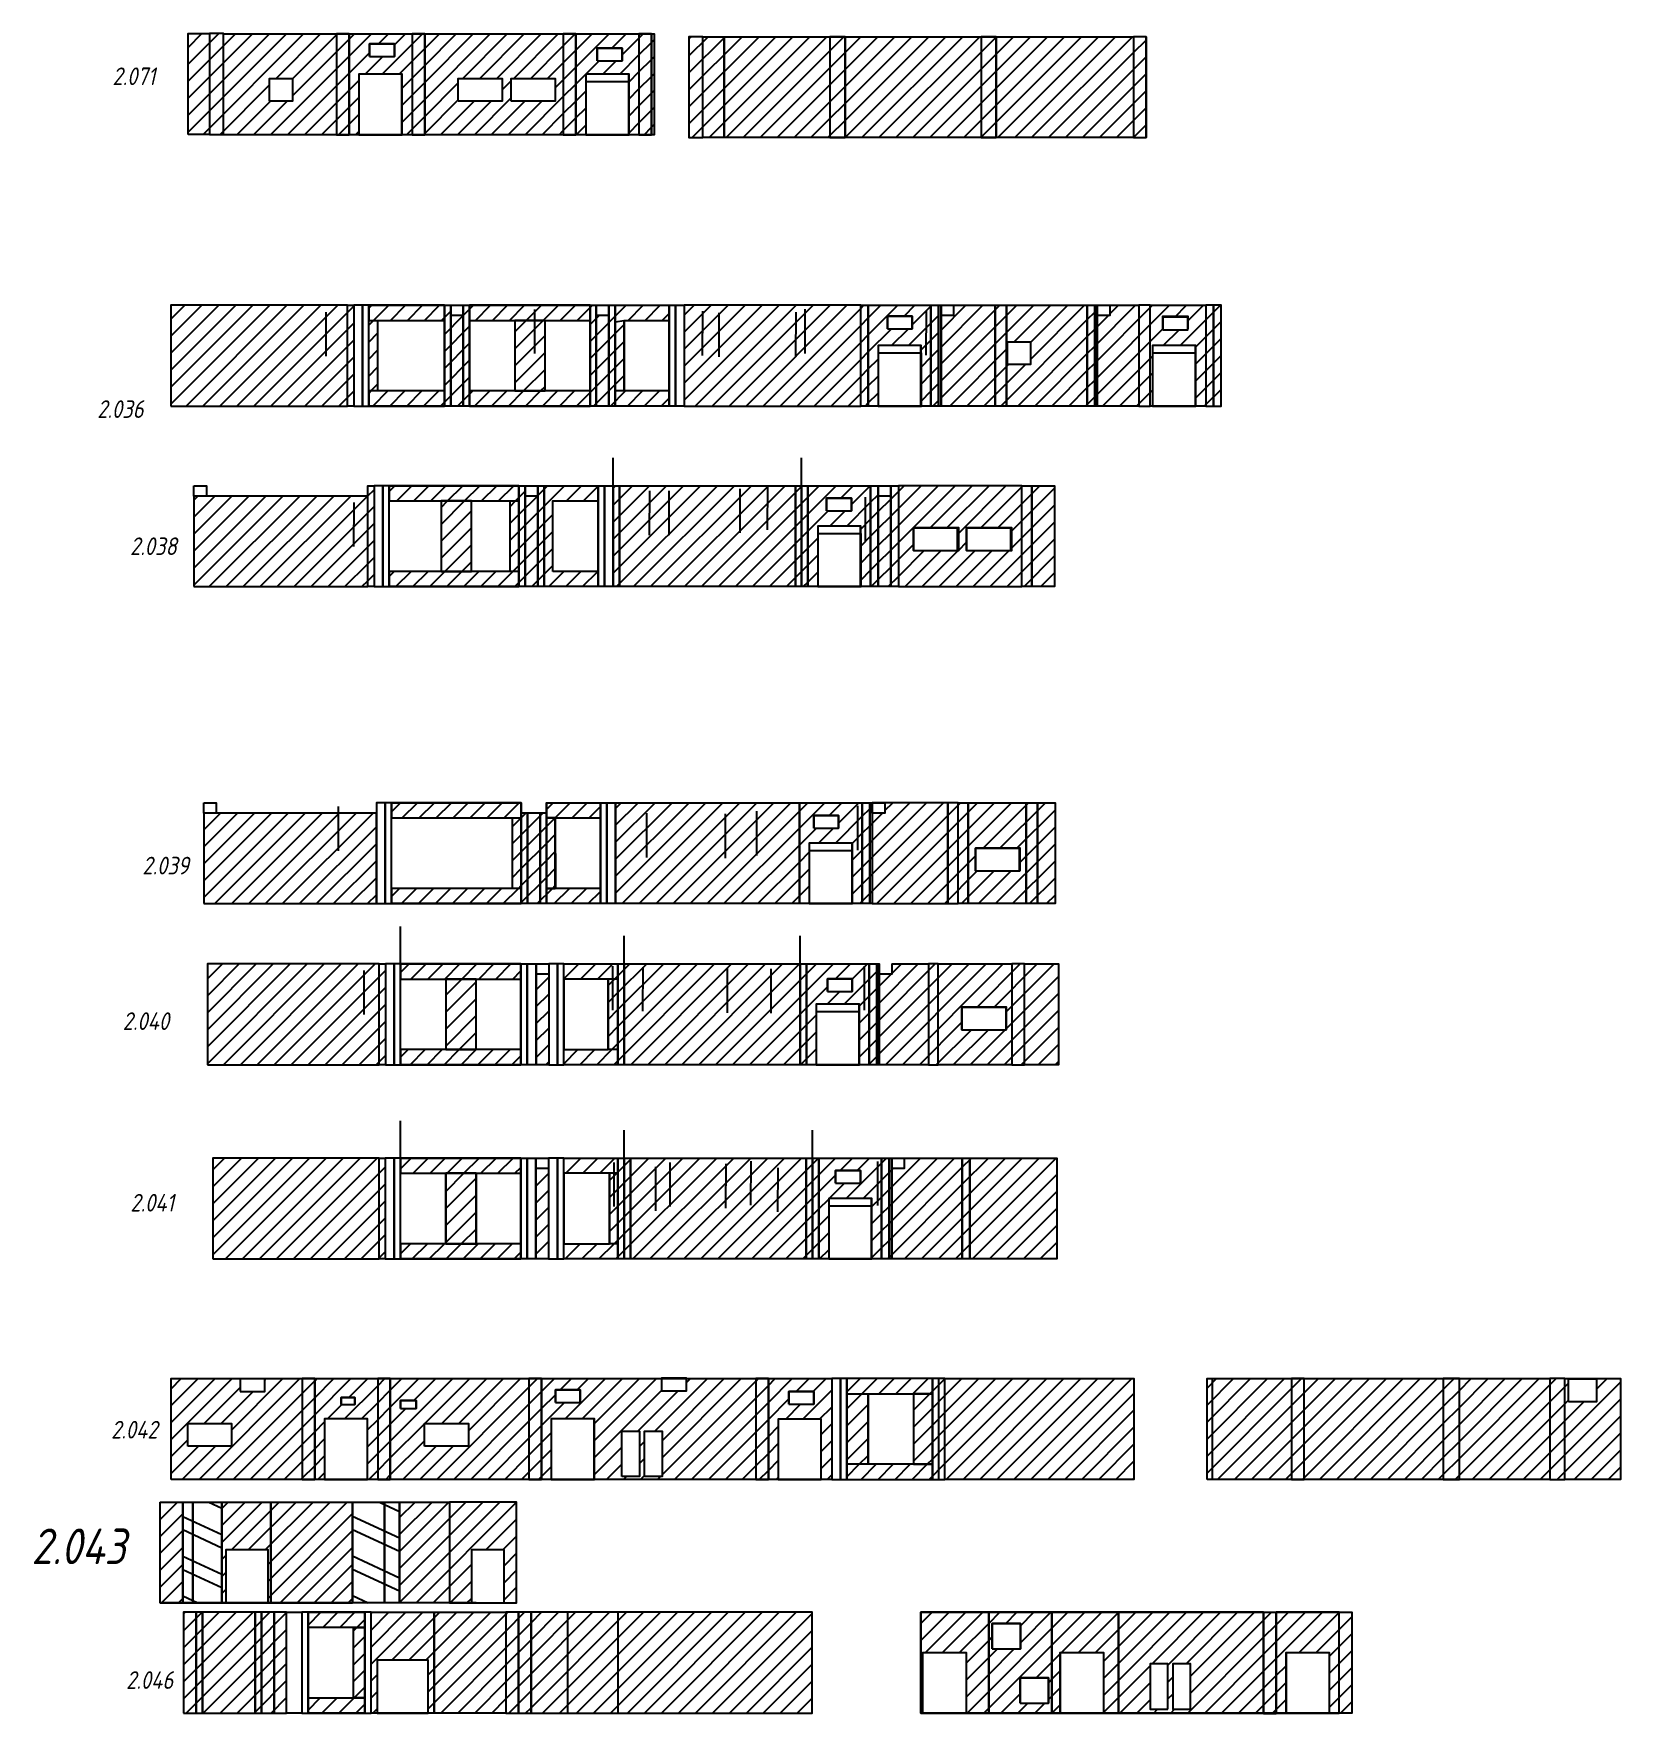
# Model space of a CAD drawing. Header units: millimetres. Extents: x -213536 to 1564669, y -45299 to 942238.
# Drawn here: x 316304 to 379264, y 198418 to 265064 of the extents above; entities that cross this region are included whole.
import ezdxf

# ---------------------------------------------------------------- set-up
doc = ezdxf.new("R2010")
doc.units = ezdxf.units.MM
doc.layers.add('1) мет уголки', color=6, linetype='Continuous')
doc.layers.add('1) серпянка', color=2, linetype='Continuous')
doc.layers.add('Марки помещений', color=7, linetype='Continuous', lineweight=9)
doc.styles.add('ISOCPEUR_I_2', font='isocpeui.ttf', dxfattribs={"width": 0.85, "height": 2.3})
pattern_1 = [(45, (1879, 822.87), (-336.7596, 336.7596), [])]

msp = doc.modelspace()

# ---------------------------------------------------------------- texts
at = {"layer": 'Марки помещений', "attachment_point": 1, "style": 'ISOCPEUR_I_2'}
for s, insert, char_height, width in [('2.071', (319432.3, 263720.2), 700, 785.654), ('2.036', (318827.7, 250516.1), 700, 785.654), ('2.038', (320131.4, 245075.5), 700, 785.654), ('2.039', (320620.1, 232405.8), 700, 785.654), ('2.040', (319837.3, 226232.9), 700, 817.721), ('2.041', (320144.1, 219028.9), 700, 769.62), ('2.042', (319380.3, 210024), 700, 769.62), ('2.043', (316217.7, 205752.8), 1412.28, 2773.903), ('2.046', (319976.2, 200091.6), 700, 817.721)]:
    msp.add_mtext(s, dxfattribs=dict(at, insert=insert, char_height=char_height, width=width))

# ---------------------------------------------------------------- hatches: boundary and pattern name
at = {"lineweight": 30}
h = msp.add_hatch(dxfattribs=at)
h.set_pattern_fill('ANSI31', color=4, scale=150)
h.paths.add_polyline_path([(323834.6, 265063.5), (323287.6, 265063.5), (323287.6, 261063.5), (323834.6, 261063.5)])
h.paths.add_polyline_path([(323287.6, 265063.5), (322440.6, 265063.5), (322440.6, 261063.5), (323287.6, 261063.5)])
h.paths.add_polyline_path([(328322.6, 265051.5), (323834.6, 265051.5), (323834.6, 261051.5), (328322.6, 261051.5)])
h.paths.add_polyline_path([(325666.6, 262387.1), (325666.6, 263287.1), (326578.9, 263287.1), (326578.9, 262387.1)], flags=16)
h.paths.add_polyline_path([(331322.6, 265051.5), (328822.6, 265051.5), (328822.6, 261051.5), (329210.6, 261051.5), (329210.6, 263451.5), (330910.6, 263451.5), (330922.6, 263451.5), (330922.6, 261051.5), (331322.6, 261051.5)])
h.paths.add_polyline_path([(329634.5, 264154.8), (329634.5, 264655.8), (330619.5, 264655.8), (330619.5, 264154.8)], flags=16)
h.paths.add_polyline_path([(337322.6, 265051.5), (331822.6, 265051.5), (331822.6, 261051.5), (337322.6, 261051.5)])
h.paths.add_polyline_path([(336992.6, 263287.1), (336992.6, 262387.1), (335252.6, 262387.1), (335252.6, 263287.1)], flags=16)
h.paths.add_polyline_path([(334892.6, 263287.1), (334892.6, 262387.1), (333152.6, 262387.1), (333152.6, 263287.1)], flags=16)
h.paths.add_polyline_path([(340322.6, 265051.5), (337822.6, 265051.5), (337822.6, 261051.5), (338216.6, 261051.5), (338216.6, 263451.5), (339916.6, 263451.5), (339928.6, 263451.5), (339928.6, 261051.5), (340322.6, 261051.5)])
h.paths.add_polyline_path([(338668.3, 263985.6), (338668.3, 264486.7), (339653.3, 264486.7), (339653.3, 263985.6)], flags=16)
h.paths.add_polyline_path([(343699, 264938), (342852, 264938), (342852, 260938), (343699, 260938)])
h.paths.add_polyline_path([(342852, 264938), (342305, 264938), (342305, 260938), (342852, 260938)])
h.paths.add_polyline_path([(347899, 264938), (343699, 264938), (343699, 260938), (347899, 260938)])
h.paths.add_polyline_path([(353899, 264938), (348499, 264938), (348499, 260938), (353899, 260938)])
h.paths.add_polyline_path([(359949, 264938), (354499, 264938), (354499, 260938), (359949, 260938)])
h.paths.add_polyline_path([(340922.6, 265051.5), (340822.6, 265051.5), (340822.6, 261051.5), (340922.6, 261051.5)])
h = msp.add_hatch(dxfattribs=at)
h.set_pattern_fill('ANSI31', color=2, scale=150)
h.paths.add_polyline_path([(328822.6, 265051.5), (328322.6, 265051.5), (328322.6, 261051.5), (328822.6, 261051.5)])
h.paths.add_polyline_path([(331822.6, 265051.5), (331322.6, 265051.5), (331322.6, 261051.5), (331822.6, 261051.5)])
h.paths.add_polyline_path([(337822.6, 265051.5), (337322.6, 265051.5), (337322.6, 261051.5), (337822.6, 261051.5)])
h.paths.add_polyline_path([(340822.6, 265051.5), (340322.6, 265051.5), (340322.6, 261051.5), (340822.6, 261051.5)])
h.paths.add_polyline_path([(348499, 264938), (347899, 264938), (347899, 260938), (348499, 260938)])
h.paths.add_polyline_path([(354499, 264938), (353899, 264938), (353899, 260938), (354499, 260938)])
h.paths.add_polyline_path([(360449, 264938), (359949, 264938), (359949, 260938), (360449, 260938)])
h = msp.add_hatch(dxfattribs=at)
h.set_pattern_fill('ANSI31', color=4, scale=150)
h.paths.add_polyline_path([(328754.2, 254284.9), (321754.2, 254284.9), (321754.2, 250284.9), (328754.2, 250284.9)])
h.paths.add_polyline_path([(329954.2, 253684.9), (329604.2, 253684.9), (329604.2, 250884.9), (329954.2, 250884.9)])
h.paths.add_polyline_path([(336604.2, 253684.9), (335400.1, 253684.9), (335400.1, 250884.9), (336604.2, 250884.9)])
h.paths.add_polyline_path([(349121.5, 254284.9), (342121.5, 254284.9), (342121.5, 250284.9), (349121.5, 250284.9)])
h.paths.add_polyline_path([(351909.5, 254284.9), (349421.5, 254284.9), (349421.5, 250284.9), (349809.7, 250284.9), (349809.7, 252684.9), (351509.7, 252684.9), (351521.7, 252684.9), (351521.7, 252384.9), (351527.5, 252384.9), (351527.5, 250284.9), (351909.5, 250284.9)])
h.paths.add_polyline_path([(350182.6, 253352.5), (350182.6, 253853.6), (351167.5, 253853.6), (351167.5, 253352.5)], flags=16)
h.paths.add_polyline_path([(354459.5, 254284.9), (352809.5, 254284.9), (352809.5, 253878), (352309.5, 253878), (352309.5, 250284.9), (354459.5, 250284.9)])
h.paths.add_polyline_path([(354909.5, 254284.9), (354459.5, 254284.9), (354459.5, 250284.9), (354909.5, 250284.9)])
h.paths.add_polyline_path([(358109.5, 254284.9), (354909.5, 254284.9), (354909.5, 250284.9), (358109.5, 250284.9)])
h.paths.add_polyline_path([(355853.4, 252834.2), (355853.4, 251934.2), (354952.4, 251934.2), (354952.4, 252834.2)], flags=16)
h.paths.add_polyline_path([(360159.5, 254284.9), (359009.5, 254284.9), (359009.5, 253878), (358509.5, 253878), (358509.5, 250284.9), (360159.5, 250284.9)])
h.paths.add_polyline_path([(358509.5, 254284.9), (358409.5, 254284.9), (358409.5, 250284.9), (358509.5, 250284.9)])
h.paths.add_polyline_path([(362819.5, 254284.9), (360609.5, 254284.9), (360609.5, 250284.9), (360703.5, 250284.9), (360703.5, 252684.9), (362403.5, 252684.9), (362415.5, 252684.9), (362415.5, 250284.9), (362819.5, 250284.9)])
h.paths.add_polyline_path([(361113.3, 253314.9), (361113.3, 253816), (362098.3, 253816), (362098.3, 253314.9)], flags=16)
h.paths.add_polyline_path([(360609.5, 254284.9), (360159.5, 254284.9), (360159.5, 250284.9), (360609.5, 250284.9)])
h = msp.add_hatch(dxfattribs=at)
h.set_pattern_fill('ANSI31', color=2, scale=150)
h.paths.add_polyline_path([(329004.2, 254284.9), (328754.2, 254284.9), (328754.2, 250284.9), (329004.2, 250284.9)])
h.paths.add_polyline_path([(332604.2, 250884.9), (329604.2, 250884.9), (329604.2, 250284.9), (332604.2, 250284.9)])
h.paths.add_polyline_path([(332604.2, 254284.9), (329604.2, 254284.9), (329604.2, 253684.9), (332604.2, 253684.9)])
h.paths.add_polyline_path([(332854.2, 254284.9), (332604.2, 254284.9), (332604.2, 253684.9), (332604.2, 250284.9), (332854.2, 250284.9)])
h.paths.add_polyline_path([(333354.2, 253878), (332854.2, 253878), (332854.2, 250284.9), (333354.2, 250284.9)])
h.paths.add_polyline_path([(333604.2, 254284.9), (333354.2, 254284.9), (333354.2, 250284.9), (333604.2, 250284.9)])
h.paths.add_polyline_path([(338381.6, 254284.9), (333604.2, 254284.9), (333604.2, 253684.9), (338381.6, 253684.9)])
h.paths.add_polyline_path([(338381.6, 250884.9), (333604.2, 250884.9), (333604.2, 250284.9), (338381.6, 250284.9)])
h.paths.add_polyline_path([(338631.6, 254284.9), (338381.6, 254284.9), (338381.6, 253684.9), (338381.6, 250284.9), (338631.6, 250284.9)])
h.paths.add_polyline_path([(339131.6, 253878), (338631.6, 253878), (338631.6, 250284.9), (339131.6, 250284.9)])
h.paths.add_polyline_path([(339381.6, 254284.9), (339131.6, 254284.9), (339131.6, 250284.9), (339381.6, 250284.9)])
h.paths.add_polyline_path([(339731.6, 253684.9), (341521.5, 253684.9), (341521.5, 254284.9), (339381.6, 254284.9), (339381.6, 250284.9), (341521.5, 250284.9), (341521.5, 250884.9), (339731.6, 250884.9)])
h.paths.add_polyline_path([(349421.5, 254284.9), (349121.5, 254284.9), (349121.5, 250284.9), (349421.5, 250284.9)])
h.paths.add_polyline_path([(352209.5, 254284.9), (351909.5, 254284.9), (351909.5, 250284.9), (352209.5, 250284.9)])
h.paths.add_polyline_path([(358409.5, 254284.9), (358109.5, 254284.9), (358109.5, 250284.9), (358409.5, 250284.9)])
h.paths.add_polyline_path([(363119.5, 254284.9), (362819.5, 254284.9), (362819.5, 250284.9), (363119.5, 250284.9)])
h.paths.add_polyline_path([(363419.5, 254284.9), (363119.5, 254284.9), (363119.5, 250284.9), (363419.5, 250284.9)])
h = msp.add_hatch(dxfattribs=at)
h.set_pattern_fill('ANSI31', color=4, scale=150)
h.paths.add_polyline_path([(329562, 246716.1), (322662, 246716.1), (322662, 243122.9), (329562, 243122.9)])
h.paths.add_polyline_path([(333681.6, 246522.9), (332477.6, 246522.9), (332477.6, 243722.9), (333681.6, 243722.9)])
h.paths.add_polyline_path([(335562, 246522.9), (335212, 246522.9), (335212, 243722.9), (335562, 243722.9)])
h.paths.add_polyline_path([(349515.8, 247122.9), (347027.8, 247122.9), (347027.8, 243122.9), (347416, 243122.9), (347416, 245522.9), (349116, 245522.9), (349128, 245522.9), (349128, 245222.9), (349133.8, 245222.9), (349133.8, 243122.9), (349515.8, 243122.9)])
h.paths.add_polyline_path([(347769.5, 246134.1), (347769.5, 246635.2), (348754.5, 246635.2), (348754.5, 246134.1)], flags=16)
h.paths.add_polyline_path([(355515.8, 247122.9), (350615.8, 247122.9), (350615.8, 243122.9), (355515.8, 243122.9)])
h.paths.add_polyline_path([(353011.3, 245455), (353011.3, 244555), (351212.8, 244555), (351212.8, 245455)], flags=16)
h.paths.add_polyline_path([(353320.4, 245455), (355118.8, 245455), (355118.8, 244555), (353320.4, 244555)], flags=16)
h.paths.add_polyline_path([(355915.8, 247122.9), (355515.8, 247122.9), (355515.8, 243122.9), (355915.8, 243122.9)])
h.paths.add_polyline_path([(356815.8, 247122.9), (355915.8, 247122.9), (355915.8, 243122.9), (356815.8, 243122.9)])
h = msp.add_hatch(dxfattribs=at)
h.set_pattern_fill('ANSI31', color=2, scale=150)
h.paths.add_polyline_path([(329812, 247122.9), (329562, 247122.9), (329562, 243122.9), (329812, 243122.9)])
h.paths.add_polyline_path([(335562, 247122.9), (330412, 247122.9), (330412, 246522.9), (335562, 246522.9)])
h.paths.add_polyline_path([(335562, 243722.9), (330412, 243722.9), (330412, 243122.9), (335562, 243122.9)])
h.paths.add_polyline_path([(335812, 247122.9), (335562, 247122.9), (335562, 246522.9), (335562, 243122.9), (335812, 243122.9)])
h.paths.add_polyline_path([(336312, 246716.1), (335812, 246716.1), (335812, 243122.9), (336312, 243122.9)])
h.paths.add_polyline_path([(336562, 247122.9), (336312, 247122.9), (336312, 243122.9), (336562, 243122.9)])
h.paths.add_polyline_path([(338701.8, 243722.9), (336912, 243722.9), (336912, 246522.9), (338701.8, 246522.9), (338701.8, 247122.9), (336562, 247122.9), (336562, 243122.9), (338701.8, 243122.9)])
h.paths.add_polyline_path([(339551.8, 247122.9), (339301.8, 247122.9), (339301.8, 243122.9), (339551.8, 243122.9)])
h.paths.add_polyline_path([(346527.8, 247122.9), (339551.8, 247122.9), (339551.8, 243122.9), (346527.8, 243122.9)])
h.paths.add_polyline_path([(346777.8, 247122.9), (346527.8, 247122.9), (346527.8, 243122.9), (346777.8, 243122.9)])
h.paths.add_polyline_path([(347027.8, 247122.9), (346777.8, 247122.9), (346777.8, 243122.9), (347027.8, 243122.9)])
h.paths.add_polyline_path([(349815.8, 247122.9), (349515.8, 247122.9), (349515.8, 243122.9), (349815.8, 243122.9)])
h.paths.add_polyline_path([(350615.8, 247122.9), (350315.8, 247122.9), (350315.8, 243122.9), (350615.8, 243122.9)])
h.paths.add_polyline_path([(350315.8, 246716.1), (349815.8, 246716.1), (349815.8, 243122.9), (350315.8, 243122.9)])
h = msp.add_hatch(dxfattribs=at)
h.set_pattern_fill('ANSI31', color=4, scale=150)
h.paths.add_polyline_path([(337004.9, 233946), (336654.9, 233946), (336654.9, 231145.2), (337004.9, 231146)])
h.paths.add_polyline_path([(349182.7, 234546), (346694.7, 234546), (346694.7, 230546), (347082.9, 230546), (347082.9, 232946), (348782.9, 232946), (348794.9, 232946), (348794.9, 232646), (348800.7, 232646), (348800.7, 230546), (349182.7, 230546)])
h.paths.add_polyline_path([(347256.2, 233541.9), (347256.2, 234042.9), (348241.2, 234042.9), (348241.2, 233541.9)], flags=16)
h.paths.add_polyline_path([(349582.7, 234546), (349482.7, 234546), (349482.7, 230546), (349582.7, 230546)])
h.paths.add_polyline_path([(352582.7, 234546), (350082.7, 234546), (350082.7, 234139.2), (349582.7, 234139.2), (349582.7, 230546), (352582.7, 230546)])
h.paths.add_polyline_path([(352982.7, 234546), (352582.7, 234546), (352582.7, 230546), (352982.7, 230546)])
h.paths.add_polyline_path([(353382.7, 234546), (352982.7, 234546), (352982.7, 230546), (353382.7, 230546)])
h.paths.add_polyline_path([(355682.7, 234546), (353382.7, 234546), (353382.7, 230546), (355682.7, 230546)])
h.paths.add_polyline_path([(355447.9, 232740.4), (355447.9, 231840.4), (353671.9, 231840.4), (353671.9, 232740.4)], flags=16)
h.paths.add_polyline_path([(356832.7, 234546), (356132.7, 234546), (356132.7, 230546), (356832.7, 230546)])
h.paths.add_polyline_path([(356132.7, 234546), (355682.7, 234546), (355682.7, 230546), (356132.7, 230546)])
h.paths.add_polyline_path([(329904.9, 234139.2), (323054.9, 234139.2), (323054.9, 230546), (329904.9, 230546)])
h.paths.add_polyline_path([(335654.9, 233946), (335304.9, 233946), (335304.9, 231146), (335654.9, 231146)])
h = msp.add_hatch(dxfattribs=at)
h.set_pattern_fill('ANSI31', color=2, scale=150)
h.paths.add_polyline_path([(335654.9, 234546), (330504.9, 234546), (330504.9, 233946), (335654.9, 233946)])
h.paths.add_polyline_path([(335654.9, 231146), (330504.9, 231146), (330504.9, 230546), (335654.9, 230546)])
h.paths.add_polyline_path([(335904.9, 234139.2), (335654.9, 234139.2), (335654.9, 230546), (335904.9, 230546)])
h.paths.add_polyline_path([(336404.9, 234139.2), (336154.9, 234139.2), (335904.9, 234139.2), (335904.9, 230546), (336404.9, 230546)])
h.paths.add_polyline_path([(336654.9, 234139.2), (336404.9, 234139.2), (336404.9, 230546), (336654.9, 230546)])
h.paths.add_polyline_path([(338794.7, 231146), (337004.9, 231146), (336654.9, 231145.2), (336654.9, 230546), (338794.7, 230546)])
h.paths.add_polyline_path([(338794.7, 234546), (336654.9, 234546), (336654.9, 233946), (337004.9, 233946), (338794.7, 233946)])
h.paths.add_polyline_path([(346694.7, 234546), (339394.7, 234546), (339394.7, 230546), (346694.7, 230546)])
h.paths.add_polyline_path([(349482.7, 234546), (349182.7, 234546), (349182.7, 230546), (349482.7, 230546)])
h = msp.add_hatch(dxfattribs=at)
h.set_pattern_fill('ANSI31', color=2, scale=150)
h.paths.add_polyline_path([(330014.2, 228153.3), (323201.2, 228153.3), (323201.2, 224153.3), (330014.2, 224153.3)])
h.paths.add_polyline_path([(330264.2, 228153.3), (330014.2, 228153.3), (330014.2, 224153.3), (330264.2, 224153.3)])
h.paths.add_polyline_path([(335641.6, 228153.3), (330864.2, 228153.3), (330864.2, 227553.3), (335641.6, 227553.3)])
h.paths.add_polyline_path([(335641.6, 224753.3), (330864.2, 224753.3), (330864.2, 224153.3), (335641.6, 224153.3)])
h.paths.add_polyline_path([(336741.6, 227746.5), (336241.6, 227746.5), (336241.6, 224153.3), (336741.6, 224153.3)])
h.paths.add_polyline_path([(339491.6, 224753.3), (339104.9, 224753.3), (337341.6, 224753.3), (337341.6, 224153.3), (339491.6, 224153.3)])
h.paths.add_polyline_path([(339741.6, 228153.3), (339491.6, 228153.3), (339491.6, 224153.3), (339741.6, 224153.3)])
h.paths.add_polyline_path([(346717.6, 228153.3), (339741.6, 228153.3), (339741.6, 224153.3), (346717.6, 224153.3)])
h.paths.add_polyline_path([(339491.6, 228153.3), (337341.6, 228153.3), (337341.6, 227553.3), (339104.9, 227553.3), (339491.6, 227553.3)])
h.paths.add_polyline_path([(349755.6, 228153.3), (349455.6, 228153.3), (349455.6, 224153.3), (349755.6, 224153.3)])
h.paths.add_polyline_path([(346967.6, 228153.3), (346717.6, 228153.3), (346717.6, 224153.3), (346967.6, 224153.3)])
h.paths.add_polyline_path([(321050.2, 224996.9), (323412.4, 224996.9), (323412.4, 226676.9), (321050.2, 226676.9)], flags=9)
h = msp.add_hatch(dxfattribs=at)
h.set_pattern_fill('ANSI31', color=4, scale=150)
h.paths.add_polyline_path([(339491.6, 227553.3), (339104.9, 227553.3), (339104.9, 224753.3), (339491.6, 224753.3)])
h.paths.add_polyline_path([(333864.2, 227553.3), (332660.1, 227553.3), (332660.1, 224753.3), (333864.2, 224753.3)])
h.paths.add_polyline_path([(349455.6, 228153.3), (346967.6, 228153.3), (346967.6, 224153.3), (347355.8, 224153.3), (347355.8, 226553.3), (349055.8, 226553.3), (349067.8, 226553.3), (349067.8, 226253.3), (349073.6, 226253.3), (349073.6, 224153.3), (349455.6, 224153.3)])
h.paths.add_polyline_path([(347799.8, 227559), (348784.8, 227559), (348784.8, 227057.9), (347799.8, 227057.9)], flags=16)
h.paths.add_polyline_path([(355121, 228153.3), (352193.6, 228153.3), (352193.6, 224153.3), (355121, 224153.3)])
h.paths.add_polyline_path([(354911.4, 226443.8), (354911.4, 225543.8), (353137.6, 225543.8), (353137.6, 226443.8)], flags=16)
h.paths.add_polyline_path([(355621, 228153.3), (355121, 228153.3), (355121, 224153.3), (355621, 224153.3)])
h.paths.add_polyline_path([(351805.6, 228153.3), (350355.6, 228153.3), (350355.6, 227746.5), (349855.6, 227746.5), (349855.6, 224153.3), (351805.6, 224153.3)])
h.paths.add_polyline_path([(352193.6, 228153.3), (351805.6, 228153.3), (351805.6, 224153.3), (352193.6, 224153.3)])
h.paths.add_polyline_path([(356971, 228153.3), (355621, 228153.3), (355621, 224153.3), (356971, 224153.3)])
h = msp.add_hatch(dxfattribs=at)
h.set_pattern_fill('ANSI31', color=2, scale=150)
h.set_pattern_definition(pattern_1)
h.paths.add_polyline_path([(336737.2, 220040.3), (336237.2, 220040.3), (336237.2, 216447.1), (336737.2, 216447.1)])
h.paths.add_polyline_path([(330009.7, 220447.1), (323409.7, 220447.1), (323409.7, 216447.1), (330009.7, 216447.1)])
h.paths.add_polyline_path([(330259.7, 220447.1), (330009.7, 220447.1), (330009.7, 216447.1), (330259.7, 216447.1)])
h.paths.add_polyline_path([(335637.2, 217047.1), (330859.7, 217047.1), (330859.7, 216447.1), (335637.2, 216447.1)])
h.paths.add_polyline_path([(335637.2, 220447.1), (330859.7, 220447.1), (330859.7, 219847.1), (335637.2, 219847.1)])
h.paths.add_polyline_path([(339487.2, 220447.1), (337337.2, 220447.1), (337337.2, 219847.1), (339150.1, 219847.1), (339487.2, 219847.1)])
h.paths.add_polyline_path([(339487.2, 217047.1), (339150.1, 217047.1), (337337.2, 217047.1), (337337.2, 216447.1), (339487.2, 216447.1)])
h.paths.add_polyline_path([(339737.2, 220447.1), (339487.2, 220447.1), (339487.2, 216447.1), (339737.2, 216447.1)])
h.paths.add_polyline_path([(339987.2, 220447.1), (339737.2, 220447.1), (339737.2, 216447.1), (339987.2, 216447.1)])
h.paths.add_polyline_path([(346963.2, 220447.1), (339987.2, 220447.1), (339987.2, 216447.1), (346963.2, 216447.1)])
h.paths.add_polyline_path([(347463.2, 220447.1), (347213.2, 220447.1), (347213.2, 216447.1), (347463.2, 216447.1)])
h.paths.add_polyline_path([(347213.2, 220447.1), (346963.2, 220447.1), (346963.2, 216447.1), (347213.2, 216447.1)])
h.paths.add_polyline_path([(350251.2, 220447.1), (349951.2, 220447.1), (349951.2, 216447.1), (350251.2, 216447.1)])
h.paths.add_polyline_path([(321357.1, 217792.9), (323644, 217792.9), (323644, 219472.9), (321357.1, 219472.9)], flags=9)
h = msp.add_hatch(dxfattribs=at)
h.set_pattern_fill('ANSI31', color=4, scale=150)
h.set_pattern_definition(pattern_1)
h.paths.add_polyline_path([(350351.2, 220447.1), (350251.2, 220447.1), (350251.2, 216447.1), (350351.2, 216447.1)])
h.paths.add_polyline_path([(333859.7, 219847.1), (332655.7, 219847.1), (332655.7, 217047.1), (333859.7, 217047.1)])
h.paths.add_polyline_path([(339487.2, 219847.1), (339150.1, 219847.1), (339150.1, 217047.1), (339487.2, 217047.1)])
h.paths.add_polyline_path([(347851.4, 218847.1), (349551.4, 218847.1), (349563.4, 218847.1), (349563.4, 218547.1), (349569.2, 218547.1), (349569.2, 216447.1), (349951.2, 216447.1), (349951.2, 220447.1), (347463.2, 220447.1), (347463.2, 216447.1), (347851.4, 216447.1)])
h.paths.add_polyline_path([(348124.3, 219456.5), (348124.3, 219957.6), (349109.3, 219957.6), (349109.3, 219456.5)], flags=16)
h.paths.add_polyline_path([(353151.2, 220447.1), (350851.2, 220447.1), (350851.2, 220040.3), (350351.2, 220040.3), (350351.2, 216447.1), (353151.2, 216447.1)])
h.paths.add_polyline_path([(353451.2, 220447.1), (353151.9, 220447.1), (353151.9, 216447.1), (353451.2, 216447.1)])
h.paths.add_polyline_path([(356901.2, 220447.1), (353451.2, 220447.1), (353451.2, 216447.1), (356901.2, 216447.1)])
h = msp.add_hatch(dxfattribs=at)
h.set_pattern_fill('ANSI31', color=4, scale=150)
h.paths.add_polyline_path([(326958.3, 211700.4), (325480.7, 211700.4), (325480.7, 211194.9), (324495.7, 211194.9), (324495.7, 211700.4), (321758.3, 211700.4), (321758.3, 207700.4), (326958.3, 207700.4)])
h.paths.add_polyline_path([(324158.3, 209022.3), (322418.3, 209022.3), (322418.3, 209922.3), (324158.3, 209922.3)], flags=16)
h.paths.add_polyline_path([(329958.3, 211700.4), (327458.3, 211700.4), (327458.3, 207700.4), (327846.3, 207700.4), (327846.3, 210100.4), (329546.3, 210100.4), (329558.3, 210100.4), (329558.3, 207700.4), (329958.3, 207700.4)])
h.paths.add_polyline_path([(329051.7, 210671.1), (328508.1, 210671.1), (328508.1, 210947.6), (329051.7, 210947.6)], flags=16)
h.paths.add_polyline_path([(335958.3, 211700.4), (330458.3, 211700.4), (330458.3, 207700.4), (335958.3, 207700.4)])
h.paths.add_polyline_path([(333558.3, 209922.3), (333558.3, 209022.3), (331818.3, 209022.3), (331818.3, 209922.3)], flags=16)
h.paths.add_polyline_path([(331484.2, 210516.6), (330856.1, 210516.6), (330856.1, 210836.1), (331484.2, 210836.1)], flags=16)
h.paths.add_polyline_path([(344958.3, 211700.4), (342207.3, 211700.4), (342207.3, 211212.2), (341222.3, 211212.2), (341222.3, 211700.4), (336458.3, 211700.4), (336458.3, 207700.4), (336846.3, 207700.4), (336846.3, 210100.4), (338546.3, 210100.4), (338558.3, 210100.4), (338558.3, 207700.4), (344958.3, 207700.4)])
h.paths.add_polyline_path([(339639.8, 209619.4), (340345.8, 209619.4), (340345.8, 207819.4), (339639.8, 207819.4)], flags=16)
h.paths.add_polyline_path([(340539.8, 209619.4), (341245.8, 209619.4), (341245.8, 207819.4), (340539.8, 207819.4)], flags=16)
h.paths.add_polyline_path([(337996.8, 210752.2), (337011.8, 210752.2), (337011.8, 211253.3), (337996.8, 211253.3)], flags=16)
h.paths.add_polyline_path([(347972.1, 211700.4), (345458.3, 211700.4), (345458.3, 207700.4), (345846.3, 207700.4), (345846.3, 210094.4), (347546.3, 210094.4), (347558.3, 210094.4), (347558.3, 207700.4), (347972.1, 207700.4)])
h.paths.add_polyline_path([(347260.2, 210685.7), (346275.3, 210685.7), (346275.3, 211186.8), (347260.2, 211186.8)], flags=16)
h.paths.add_polyline_path([(349413.9, 211100.4), (348572.1, 211100.4), (348572.1, 208300.4), (349413.9, 208300.4)])
h.paths.add_polyline_path([(351963.9, 211100.4), (351213.9, 211100.4), (351213.9, 208300.4), (351963.9, 208300.4)])
h.paths.add_polyline_path([(359963.9, 211700.4), (352463.9, 211700.4), (352463.9, 207700.4), (359963.9, 207700.4)])
h.paths.add_polyline_path([(363063.9, 211700.4), (362863.9, 211700.4), (362863.9, 207700.4), (363063.9, 207700.4)])
h.paths.add_polyline_path([(366213.9, 211700.4), (363063.9, 211700.4), (363063.9, 207700.4), (366213.9, 207700.4)])
h.paths.add_polyline_path([(372237.6, 211700.4), (366713.9, 211700.4), (366713.9, 207700.4), (372237.6, 207700.4)])
h.paths.add_polyline_path([(376463.9, 211700.4), (372875.9, 211700.4), (372875.9, 207700.4), (376463.9, 207700.4)])
h.paths.add_polyline_path([(377063.9, 211700.4), (376463.9, 211700.4), (376463.9, 207700.4), (377063.9, 207700.4)])
h.paths.add_polyline_path([(379263.9, 211700.4), (377063.9, 211700.4), (377063.9, 207700.4), (379263.9, 207700.4)])
h.paths.add_polyline_path([(377210.9, 210775.5), (377210.9, 211691.8), (378319.2, 211691.8), (378319.2, 210775.5)], flags=16)
h = msp.add_hatch(dxfattribs=at)
h.set_pattern_fill('ANSI31', color=2, scale=150)
h.paths.add_polyline_path([(351963.9, 208300.4), (348572.1, 208300.4), (348572.1, 207700.4), (351963.9, 207700.4)])
h.paths.add_polyline_path([(351963.9, 211700.4), (348572.1, 211700.4), (348572.1, 211100.4), (349413.9, 211100.4), (351213.9, 211100.4), (351963.9, 211100.4)])
h.paths.add_polyline_path([(327458.3, 211700.4), (326958.3, 211700.4), (326958.3, 207700.4), (327458.3, 207700.4)])
h.paths.add_polyline_path([(330458.3, 211700.4), (329958.3, 211700.4), (329958.3, 207700.4), (330458.3, 207700.4)])
h.paths.add_polyline_path([(336458.3, 211700.4), (335958.3, 211700.4), (335958.3, 207700.4), (336458.3, 207700.4)])
h.paths.add_polyline_path([(345458.3, 211700.4), (344958.3, 211700.4), (344958.3, 207700.4), (345458.3, 207700.4)])
h.paths.add_polyline_path([(352213.9, 211700.4), (351963.9, 211700.4), (351963.9, 207700.4), (352213.9, 207700.4)])
h.paths.add_polyline_path([(352463.9, 211700.4), (352213.9, 211700.4), (352213.9, 207700.4), (352463.9, 207700.4)])
h.paths.add_polyline_path([(366713.9, 211700.4), (366213.9, 211700.4), (366213.9, 207700.4), (366713.9, 207700.4)])
h.paths.add_polyline_path([(372875.9, 211700.4), (372237.6, 211700.4), (372237.6, 207700.4), (372875.9, 207700.4)])
h = msp.add_hatch(dxfattribs=at)
h.set_pattern_fill('ANSI31', color=2, scale=150)
h.set_pattern_definition([(45, (258005.6, 120572.6), (-336.7596, 336.7596), [])])
h.paths.add_polyline_path([(322222.9, 206802.3), (321322.9, 206802.3), (321322.9, 202802.3), (322222.9, 202802.3)])
h.paths.add_polyline_path([(325722.9, 206802.3), (323772.9, 206802.3), (323772.9, 202802.3), (323931.4, 202802.3), (323931.4, 204902.3), (325611.4, 204902.3), (325611.4, 202802.3), (325722.9, 202802.3)])
h.paths.add_polyline_path([(328962.9, 206802.3), (325722.9, 206802.3), (325722.9, 202802.3), (328962.9, 202802.3)])
h.paths.add_polyline_path([(332810.9, 206802.3), (330822.9, 206802.3), (330822.9, 202802.3), (332810.9, 202802.3)])
h.paths.add_polyline_path([(335470.9, 206802.3), (332810.9, 206802.3), (332810.9, 202802.3), (333674, 202802.3), (333674, 204902.3), (334974, 204902.3), (334974, 202802.3), (335470.9, 202802.3)])
h = msp.add_hatch(dxfattribs=at)
h.set_pattern_fill('ANSI32', color=4, scale=150, angle=110)
h.set_pattern_definition([(155, (258005.6, 120572.6), (-603.816, -1294.887), []), (155, (257775.3, 121205.5), (-603.816, -1294.887), [])])
h.paths.add_polyline_path([(322622.9, 206802.3), (322222.9, 206802.3), (322222.9, 202802.3), (322622.9, 202802.3)])
h.paths.add_polyline_path([(323772.9, 206802.3), (322622.9, 206802.3), (322622.9, 202802.3), (323772.9, 202802.3)])
h.paths.add_polyline_path([(330224.9, 206802.3), (328962.9, 206802.3), (328962.9, 202802.3), (330224.9, 202802.3)])
h.paths.add_polyline_path([(330822.9, 206802.3), (330224.9, 206802.3), (330224.9, 202802.3), (330822.9, 202802.3)])
h = msp.add_hatch(dxfattribs=at)
h.set_pattern_fill('ANSI31', color=2, scale=150)
h.paths.add_polyline_path([(322755.5, 202430.2), (322255.5, 202430.2), (322255.5, 198430.2), (322755.5, 198430.2)])
h.paths.add_polyline_path([(323005.5, 202430.2), (322755.5, 202430.2), (322755.5, 198430.2), (323005.5, 198430.2)])
h.paths.add_polyline_path([(325343.5, 202430.2), (325093.5, 202430.2), (325093.5, 198430.2), (325343.5, 198430.2)])
h.paths.add_polyline_path([(325843.5, 202430.2), (325343.5, 202430.2), (325343.5, 198430.2), (325843.5, 198430.2)])
h.paths.add_polyline_path([(326343.5, 202430.2), (325843.5, 202430.2), (325843.5, 198430.2), (326343.5, 198430.2)])
h.paths.add_polyline_path([(329443.5, 202430.2), (327193.5, 202430.2), (327193.5, 201830.2), (329443.5, 201830.2)])
h.paths.add_polyline_path([(329443.5, 199030.2), (327193.5, 199030.2), (327193.5, 198430.2), (329443.5, 198430.2)])
h.paths.add_polyline_path([(335543.5, 202430.2), (335043.5, 202430.2), (335043.5, 198430.2), (335543.5, 198430.2)])
h.paths.add_polyline_path([(336043.5, 202430.2), (335543.5, 202430.2), (335543.5, 198430.2), (336043.5, 198430.2)])
h.paths.add_polyline_path([(354203.1, 202430.2), (351503.1, 202430.2), (351503.1, 198430.2), (351591.1, 198430.2), (351591.1, 200830.2), (353303.1, 200830.2), (353303.1, 198430.2), (354203.1, 198430.2)])
h.paths.add_polyline_path([(359353.1, 202430.2), (356703.1, 202430.2), (356703.1, 198430.2), (357041.1, 198430.2), (357041.1, 200830.2), (358753.1, 200830.2), (358753.1, 198430.2), (359353.1, 198430.2)])
h.paths.add_polyline_path([(365603.1, 202418.2), (365103.1, 202418.2), (365103.1, 198430.2), (365603.1, 198430.2)])
h.paths.add_polyline_path([(368603.1, 202430.2), (368103.1, 202430.2), (368103.1, 198430.2), (368603.1, 198430.2)])
h = msp.add_hatch(dxfattribs=at)
h.set_pattern_fill('ANSI31', color=4, scale=150)
h.paths.add_polyline_path([(329443.5, 201830.2), (328993.5, 201830.2), (328993.5, 199030.2), (329443.5, 199030.2)])
h.paths.add_polyline_path([(325093.5, 202430.2), (323005.5, 202430.2), (323005.5, 198430.2), (325093.5, 198430.2)])
h.paths.add_polyline_path([(332193.5, 202430.2), (329693.5, 202430.2), (329693.5, 198430.2), (329937.5, 198430.2), (329937.5, 200530.2), (331956.1, 200530.2), (331956.1, 198430.2), (332193.5, 198430.2)])
h.paths.add_polyline_path([(335043.5, 202430.2), (332193.5, 202430.2), (332193.5, 198430.2), (335043.5, 198430.2)])
h.paths.add_polyline_path([(337493.5, 202430.2), (336043.5, 202430.2), (336043.5, 198430.2), (337493.5, 198430.2)])
h.paths.add_polyline_path([(339493.5, 202430.2), (337493.5, 202430.2), (337493.5, 198430.2), (339493.5, 198430.2)])
h.paths.add_polyline_path([(347193.5, 202430.2), (339493.5, 202430.2), (339493.5, 198430.2), (347193.5, 198430.2)])
h.paths.add_polyline_path([(356703.1, 202430.2), (354203.1, 202430.2), (354203.1, 198430.2), (356703.1, 198430.2)])
h.paths.add_polyline_path([(354344, 200980.4), (354344, 201989.4), (355458.3, 201989.4), (355458.3, 200980.4)], flags=16)
h.paths.add_polyline_path([(355453.1, 199830.2), (356567.4, 199830.2), (356567.4, 198821.3), (355453.1, 198821.3)], flags=16)
h.paths.add_polyline_path([(365103.1, 202430.2), (359353.1, 202430.2), (359353.1, 198430.2), (365103.1, 198430.2)])
h.paths.add_polyline_path([(360601.9, 200383.8), (361307.9, 200383.8), (361307.9, 198583.8), (360601.9, 198583.8)], flags=16)
h.paths.add_polyline_path([(361501.9, 200383.8), (362207.9, 200383.8), (362207.9, 198583.8), (361501.9, 198583.8)], flags=16)
h.paths.add_polyline_path([(368103.1, 202430.2), (365603.1, 202430.2), (365603.1, 198430.2), (365997.1, 198430.2), (365997.1, 200830.2), (367709.1, 200830.2), (367709.1, 198430.2), (368103.1, 198430.2)])

# ---------------------------------------------------------------- linework, layer by layer
at = {"color": 2, "lineweight": 30}
for p, q in [((321322.9, 202802.3), (322222.9, 202802.3)), ((323772.9, 202802.3), (325722.9, 202802.3)), ((325722.9, 202802.3), (328962.9, 202802.3)), ((332810.9, 202802.3), (330822.9, 202802.3)), ((333860.9, 202802.3), (332810.9, 202802.3))]:
    msp.add_line(p, q, dxfattribs=at)
at = {"color": 4, "lineweight": 30}
for p, q in [((322222.9, 202802.3), (322622.9, 202802.3)), ((322622.9, 202802.3), (323772.9, 202802.3)), ((330224.9, 202802.3), (328962.9, 202802.3)), ((330822.9, 202802.3), (330224.9, 202802.3))]:
    msp.add_line(p, q, dxfattribs=at)
for points in [[(322440.6, 261063.5), (322440.6, 265063.5), (323287.6, 265063.5), (323287.6, 261063.5)], [(323287.6, 261063.5), (323834.6, 261063.5), (323834.6, 265063.5), (323287.6, 265063.5)], [(323834.6, 261051.5), (323834.6, 265051.5), (340922.6, 265051.5), (340922.6, 261051.5)], [(329634.5, 264154.8), (330619.5, 264154.8), (330619.5, 264655.8), (329634.5, 264655.8)], [(342852, 264938), (342305, 264938), (342305, 260938), (342852, 260938)], [(343699, 264938), (343699, 260938), (342852, 260938), (342852, 264938)], [(359949, 264938), (359949, 260938), (343699, 260938), (343699, 264938)], [(338668.3, 263985.6), (339653.3, 263985.6), (339653.3, 264486.7), (338668.3, 264486.7)], [(325666.6, 262387.1), (325666.6, 263287.1), (326578.9, 263287.1), (326578.9, 262387.1)], [(330922.6, 261051.5), (330922.6, 263451.5), (329210.6, 263451.5), (329210.6, 261051.5)], [(333152.6, 262387.1), (333152.6, 263287.1), (334892.6, 263287.1), (334892.6, 262387.1)], [(335252.6, 262387.1), (335252.6, 263287.1), (336992.6, 263287.1), (336992.6, 262387.1)], [(339928.6, 261051.5), (339928.6, 263451.5), (338216.6, 263451.5), (338216.6, 261051.5)], [(339928.6, 261051.5), (339928.6, 263151.5), (338216.6, 263151.5), (338216.6, 261051.5)], [(321754.2, 250284.9), (328754.2, 250284.9), (328754.2, 254284.9), (321754.2, 254284.9)], [(332854.2, 254284.9), (333354.2, 254284.9), (333354.2, 253878), (332854.2, 253878)], [(338631.6, 254284.9), (339131.6, 254284.9), (339131.6, 253878), (338631.6, 253878)], [(342121.5, 250284.9), (349121.5, 250284.9), (349121.5, 254284.9), (342121.5, 254284.9)], [(349421.5, 250284.9), (349421.5, 254284.9), (351909.5, 254284.9), (351909.5, 250284.9)], [(352309.5, 250284.9), (352209.5, 250284.9), (352209.5, 254284.9), (352309.5, 254284.9)], [(354459.5, 254284.9), (354459.5, 250284.9), (352309.5, 250284.9), (352309.5, 254284.9)], [(352309.5, 254284.9), (352809.5, 254284.9), (352809.5, 253878), (352309.5, 253878)], [(354459.5, 254284.9), (354909.5, 254284.9), (354909.5, 250284.9), (354459.5, 250284.9)], [(354909.5, 250284.9), (354909.5, 254284.9), (358109.5, 254284.9), (358109.5, 250284.9)], [(358509.5, 250284.9), (358409.5, 250284.9), (358409.5, 254284.9), (358509.5, 254284.9)], [(358509.5, 250284.9), (358509.5, 254284.9), (360159.5, 254284.9), (360159.5, 250284.9)], [(358509.5, 254284.9), (359009.5, 254284.9), (359009.5, 253878), (358509.5, 253878)], [(360159.5, 250284.9), (360609.5, 250284.9), (360609.5, 254284.9), (360159.5, 254284.9)], [(360609.5, 250284.9), (360609.5, 254284.9), (362819.5, 254284.9), (362819.5, 250284.9)], [(329604.2, 250884.9), (329604.2, 253684.9), (329954.2, 253684.9), (329954.2, 250884.9)], [(336604.2, 250884.9), (336604.2, 253684.9), (335400.1, 253684.9), (335400.1, 250884.9)], [(350182.6, 253352.5), (351167.5, 253352.5), (351167.5, 253853.6), (350182.6, 253853.6)], [(361113.3, 253314.9), (362098.3, 253314.9), (362098.3, 253816), (361113.3, 253816)], [(351521.7, 250284.9), (351521.7, 252684.9), (349809.7, 252684.9), (349809.7, 250284.9)], [(354952.4, 251934.2), (354952.4, 252834.2), (355853.4, 252834.2), (355853.4, 251934.2)], [(362415.5, 250284.9), (362415.5, 252684.9), (360703.5, 252684.9), (360703.5, 250284.9)], [(351527.5, 250284.9), (351527.5, 252384.9), (349809.7, 252384.9), (349809.7, 250284.9)], [(362409.5, 250284.9), (362409.5, 252384.9), (360703.5, 252384.9), (360703.5, 250284.9)], [(322662, 247122.9), (323162, 247122.9), (323162, 246716.1), (322662, 246716.1)], [(322662, 243122.9), (329562, 243122.9), (329562, 246716.1), (322662, 246716.1)], [(335812, 247122.9), (336312, 247122.9), (336312, 246716.1), (335812, 246716.1)], [(347027.8, 243122.9), (347027.8, 247122.9), (349515.8, 247122.9), (349515.8, 243122.9)], [(347769.5, 246134.1), (348754.5, 246134.1), (348754.5, 246635.2), (347769.5, 246635.2)], [(349815.8, 247122.9), (350315.8, 247122.9), (350315.8, 246716.1), (349815.8, 246716.1)], [(355515.8, 243122.9), (355515.8, 247122.9), (350615.8, 247122.9), (350615.8, 243122.9)], [(355915.8, 243122.9), (355515.8, 243122.9), (355515.8, 247122.9), (355915.8, 247122.9)], [(355915.8, 243122.9), (355915.8, 247122.9), (356815.8, 247122.9), (356815.8, 243122.9)], [(333681.6, 243722.9), (333681.6, 246522.9), (332477.6, 246522.9), (332477.6, 243722.9)], [(335212, 243722.9), (335212, 246522.9), (335562, 246522.9), (335562, 243722.9)], [(349128, 243122.9), (349128, 245522.9), (347416, 245522.9), (347416, 243122.9)], [(351212.8, 245455), (351212.8, 244555), (353011.3, 244555), (353011.3, 245455)], [(353320.4, 245455), (353320.4, 244555), (355118.8, 244555), (355118.8, 245455)], [(349133.8, 243122.9), (349133.8, 245222.9), (347416, 245222.9), (347416, 243122.9)], [(323054.9, 234546), (323554.9, 234546), (323554.9, 234139.2), (323054.9, 234139.2)], [(323054.9, 230546), (329904.9, 230546), (329904.9, 234139.2), (323054.9, 234139.2)], [(335304.9, 231146), (335304.9, 233946), (335654.9, 233946), (335654.9, 231146)], [(346694.7, 230546), (346694.7, 234546), (349182.7, 234546), (349182.7, 230546)], [(347256.2, 233541.9), (348241.2, 233541.9), (348241.2, 234042.9), (347256.2, 234042.9)], [(349582.7, 230546), (349482.7, 230546), (349482.7, 234546), (349582.7, 234546)], [(352582.7, 230546), (352582.7, 234546), (349582.7, 234546), (349582.7, 230546)], [(349582.7, 234546), (350082.7, 234546), (350082.7, 234139.2), (349582.7, 234139.2)], [(352582.7, 230546), (352982.7, 230546), (352982.7, 234546), (352582.7, 234546)], [(353382.7, 230546), (352982.7, 230546), (352982.7, 234546), (353382.7, 234546)], [(353382.7, 230546), (353382.7, 234546), (355682.7, 234546), (355682.7, 230546)], [(356132.7, 230546), (355682.7, 230546), (355682.7, 234546), (356132.7, 234546)], [(356132.7, 230546), (356132.7, 234546), (356832.7, 234546), (356832.7, 230546)], [(348794.9, 230546), (348794.9, 232946), (347082.9, 232946), (347082.9, 230546)], [(348800.7, 230546), (348800.7, 232646), (347082.9, 232646), (347082.9, 230546)], [(355447.9, 231840.4), (355447.9, 232740.4), (353671.9, 232740.4), (353671.9, 231840.4)], [(336241.6, 228153.3), (336741.6, 228153.3), (336741.6, 227746.5), (336241.6, 227746.5)], [(346967.6, 224153.3), (346967.6, 228153.3), (349455.6, 228153.3), (349455.6, 224153.3)], [(349855.6, 224153.3), (349755.6, 224153.3), (349755.6, 228153.3), (349855.6, 228153.3)], [(351805.6, 224153.3), (352193.6, 224153.3), (352193.6, 228153.3), (351805.6, 228153.3)], [(352193.6, 224153.3), (352193.6, 228153.3), (355121, 228153.3), (355121, 224153.3)], [(355121, 224153.3), (355621, 224153.3), (355621, 228153.3), (355121, 228153.3)], [(355621, 224153.3), (355621, 228153.3), (356971, 228153.3), (356971, 224153.3)], [(333864.2, 224753.3), (333864.2, 227553.3), (332660.1, 227553.3), (332660.1, 224753.3)], [(339104.9, 224753.3), (339104.9, 227553.3), (337341.6, 227553.3), (337341.6, 224753.3)], [(347799.8, 227057.9), (348784.8, 227057.9), (348784.8, 227559), (347799.8, 227559)], [(349067.8, 224153.3), (349067.8, 226553.3), (347355.8, 226553.3), (347355.8, 224153.3)], [(349073.6, 224153.3), (349073.6, 226253.3), (347355.8, 226253.3), (347355.8, 224153.3)], [(354911.4, 225543.8), (354911.4, 226443.8), (353137.6, 226443.8), (353137.6, 225543.8)], [(336237.2, 220447.1), (336737.2, 220447.1), (336737.2, 220040.3), (336237.2, 220040.3)], [(347463.2, 216447.1), (347463.2, 220447.1), (349951.2, 220447.1), (349951.2, 216447.1)], [(348124.3, 219456.5), (349109.3, 219456.5), (349109.3, 219957.6), (348124.3, 219957.6)], [(350351.2, 216447.1), (350251.2, 216447.1), (350251.2, 220447.1), (350351.2, 220447.1)], [(350351.2, 216447.1), (350351.2, 220447.1), (353151.9, 220447.1), (353151.9, 216447.1)], [(350351.2, 220447.1), (350851.2, 220447.1), (350851.2, 220040.3), (350351.2, 220040.3)], [(353451.2, 216447.1), (353151.2, 216447.1), (353151.2, 220447.1), (353451.2, 220447.1)], [(353451.2, 216447.1), (353451.2, 220447.1), (356901.2, 220447.1), (356901.2, 216447.1)], [(333859.7, 217047.1), (333859.7, 219847.1), (332655.7, 219847.1), (332655.7, 217047.1)], [(339150.1, 217047.1), (339150.1, 219847.1), (337337.2, 219847.1), (337337.2, 217047.1)], [(349563.4, 216447.1), (349563.4, 218847.1), (347851.4, 218847.1), (347851.4, 216447.1)], [(349569.2, 216447.1), (349569.2, 218547.1), (347851.4, 218547.1), (347851.4, 216447.1)], [(321758.3, 207700.4), (321758.3, 211700.4), (347972.1, 211700.4), (347972.1, 207700.4)], [(324495.7, 211194.9), (325480.7, 211194.9), (325480.7, 211696), (324495.7, 211696)], [(341222.3, 211212.2), (342207.3, 211212.2), (342207.3, 211713.3), (341222.3, 211713.3)], [(351963.9, 211700.4), (348572.1, 211700.4), (348572.1, 207700.4), (351963.9, 207700.4)], [(352463.9, 207700.4), (352463.9, 211700.4), (359963.9, 211700.4), (359963.9, 207700.4)], [(362863.9, 207700.4), (362863.9, 211700.4), (376463.9, 211700.4), (376463.9, 207700.4)], [(376463.9, 207700.4), (377063.9, 207700.4), (377063.9, 211700.4), (376463.9, 211700.4)], [(377063.9, 207700.4), (377063.9, 211700.4), (379263.9, 211700.4), (379263.9, 207700.4)], [(377210.9, 210775.5), (377210.9, 211691.8), (378319.2, 211691.8), (378319.2, 210775.5)], [(328508.1, 210671.1), (329051.7, 210671.1), (329051.7, 210947.6), (328508.1, 210947.6)], [(330856.1, 210516.6), (331484.2, 210516.6), (331484.2, 210836.1), (330856.1, 210836.1)], [(337011.8, 210752.2), (337996.8, 210752.2), (337996.8, 211253.3), (337011.8, 211253.3)], [(346275.3, 210685.7), (347260.2, 210685.7), (347260.2, 211186.8), (346275.3, 211186.8)], [(349413.9, 211100.4), (351213.9, 211100.4), (351213.9, 208300.4), (349413.9, 208300.4)], [(329558.3, 207700.4), (329558.3, 210100.4), (327846.3, 210100.4), (327846.3, 207700.4)], [(338558.3, 207700.4), (338558.3, 210100.4), (336846.3, 210100.4), (336846.3, 207700.4)], [(347558.3, 207694.4), (347558.3, 210094.4), (345846.3, 210094.4), (345846.3, 207694.4)], [(322418.3, 209022.3), (322418.3, 209922.3), (324158.3, 209922.3), (324158.3, 209022.3)], [(331818.3, 209022.3), (331818.3, 209922.3), (333558.3, 209922.3), (333558.3, 209022.3)], [(322222.9, 206802.3), (322622.9, 206802.3), (322622.9, 202802.3), (322222.9, 202802.3)], [(322622.9, 206802.3), (323772.9, 206802.3), (323772.9, 202802.3), (322622.9, 202802.3)], [(328962.9, 206802.3), (330224.9, 206802.3), (330224.9, 202802.3), (328962.9, 202802.3)], [(330224.9, 206802.3), (330822.9, 206802.3), (330822.9, 202802.3), (330224.9, 202802.3)], [(323005.5, 198430.2), (325093.5, 198430.2), (325093.5, 202430.2), (323005.5, 202430.2)], [(332193.5, 198430.2), (329693.5, 198430.2), (329693.5, 202430.2), (332193.5, 202430.2)], [(332193.5, 198430.2), (332193.5, 202430.2), (335043.5, 202430.2), (335043.5, 198430.2)], [(339493.5, 202430.2), (337493.5, 202430.2), (337493.5, 198430.2), (339493.5, 198430.2)], [(354203.1, 198430.2), (356703.1, 198430.2), (356703.1, 202430.2), (354203.1, 202430.2)], [(354344, 200980.4), (355458.3, 200980.4), (355458.3, 201989.4), (354344, 201989.4)], [(359353.1, 198430.2), (365103.1, 198430.2), (365103.1, 202430.2), (359353.1, 202430.2)], [(365603.1, 198430.2), (368103.1, 198430.2), (368103.1, 202430.2), (365603.1, 202430.2)], [(357041.1, 198430.2), (357041.1, 200830.2), (358753.1, 200830.2), (358753.1, 198430.2)], [(365997.1, 198430.2), (365997.1, 200830.2), (367709.1, 200830.2), (367709.1, 198430.2)], [(329937.5, 198430.2), (331956.1, 198430.2), (331956.1, 200530.2), (329937.5, 200530.2)], [(355453.1, 198821.3), (356567.4, 198821.3), (356567.4, 199830.2), (355453.1, 199830.2)]]:
    msp.add_lwpolyline(points, close=True, dxfattribs=at)
at = {"color": 2, "lineweight": 30}
for points in [[(328822.6, 261051.5), (328822.6, 265051.5), (328322.6, 265051.5), (328322.6, 261051.5)], [(331822.6, 261051.5), (331822.6, 265051.5), (331322.6, 265051.5), (331322.6, 261051.5)], [(337822.6, 261051.5), (337822.6, 265051.5), (337322.6, 265051.5), (337322.6, 261051.5)], [(340822.6, 261051.5), (340822.6, 265051.5), (340322.6, 265051.5), (340322.6, 261051.5)], [(347899, 264938), (347899, 260938), (348499, 260938), (348499, 264938)], [(353899, 264938), (353899, 260938), (354499, 260938), (354499, 264938)], [(359949, 264938), (359949, 260938), (360449, 260938), (360449, 264938)], [(328754.2, 250284.9), (328754.2, 254284.9), (329004.2, 254284.9), (329004.2, 250284.9)], [(329604.2, 250284.9), (329604.2, 254284.9), (332604.2, 254284.9), (332604.2, 250284.9)], [(332604.2, 254284.9), (332854.2, 254284.9), (332854.2, 250284.9), (332604.2, 250284.9)], [(333354.2, 254284.9), (333354.2, 250284.9), (332854.2, 250284.9), (332854.2, 254284.9)], [(333354.2, 254284.9), (333604.2, 254284.9), (333604.2, 250284.9), (333354.2, 250284.9)], [(333604.2, 250284.9), (333604.2, 254284.9), (338381.6, 254284.9), (338381.6, 250284.9)], [(333604.2, 254284.9), (333604.2, 253684.9), (338381.6, 253684.9), (338381.6, 254284.9)], [(338381.6, 254284.9), (338631.6, 254284.9), (338631.6, 250284.9), (338381.6, 250284.9)], [(339131.6, 254284.9), (339131.6, 250284.9), (338631.6, 250284.9), (338631.6, 254284.9)], [(339131.6, 254284.9), (339381.6, 254284.9), (339381.6, 250284.9), (339131.6, 250284.9)], [(339381.6, 250284.9), (339381.6, 254284.9), (341521.5, 254284.9), (341521.5, 250284.9)], [(349421.5, 250284.9), (349121.5, 250284.9), (349121.5, 254284.9), (349421.5, 254284.9)], [(352209.5, 250284.9), (351909.5, 250284.9), (351909.5, 254284.9), (352209.5, 254284.9)], [(358409.5, 250284.9), (358109.5, 250284.9), (358109.5, 254284.9), (358409.5, 254284.9)], [(362819.5, 250284.9), (363119.5, 250284.9), (363119.5, 254284.9), (362819.5, 254284.9)], [(363119.5, 250284.9), (363419.5, 250284.9), (363419.5, 254284.9), (363119.5, 254284.9)], [(339731.6, 250884.9), (339731.6, 253684.9), (341521.5, 253684.9), (341521.5, 250884.9)], [(338381.6, 250284.9), (338381.6, 250884.9), (333604.2, 250884.9), (333604.2, 250284.9)], [(329562, 243122.9), (329562, 247122.9), (329812, 247122.9), (329812, 243122.9)], [(330412, 243122.9), (330412, 247122.9), (335562, 247122.9), (335562, 243122.9)], [(335562, 246522.9), (335562, 247122.9), (330412, 247122.9), (330412, 246522.9)], [(335562, 247122.9), (335812, 247122.9), (335812, 243122.9), (335562, 243122.9)], [(336312, 247122.9), (336312, 243122.9), (335812, 243122.9), (335812, 247122.9)], [(336312, 247122.9), (336562, 247122.9), (336562, 243122.9), (336312, 243122.9)], [(336562, 243122.9), (336562, 247122.9), (338701.8, 247122.9), (338701.8, 243122.9)], [(339301.8, 247122.9), (339551.8, 247122.9), (339551.8, 243122.9), (339301.8, 243122.9)], [(339551.8, 247122.9), (346527.8, 247122.9), (346527.8, 243122.9), (339551.8, 243122.9)], [(346527.8, 247122.9), (346777.8, 247122.9), (346777.8, 243122.9), (346527.8, 243122.9)], [(346777.8, 247122.9), (347027.8, 247122.9), (347027.8, 243122.9), (346777.8, 243122.9)], [(349815.8, 243122.9), (349515.8, 243122.9), (349515.8, 247122.9), (349815.8, 247122.9)], [(350315.8, 247122.9), (350315.8, 243122.9), (349815.8, 243122.9), (349815.8, 247122.9)], [(350615.8, 243122.9), (350315.8, 243122.9), (350315.8, 247122.9), (350615.8, 247122.9)], [(336912, 243722.9), (336912, 246522.9), (338701.8, 246522.9), (338701.8, 243722.9)], [(335562, 243122.9), (335562, 243722.9), (330412, 243722.9), (330412, 243122.9)], [(330504.9, 230546), (330504.9, 234546), (335654.9, 234546), (335654.9, 230546)], [(335654.9, 233946), (335654.9, 234546), (330504.9, 234546), (330504.9, 233946)], [(336654.9, 230546), (336654.9, 234546), (338794.7, 234546), (338794.7, 230546)], [(337004.9, 231146), (337004.9, 233946), (338794.7, 233946), (338794.7, 231146)], [(346694.7, 230546), (339394.7, 230546), (339394.7, 234546), (346694.7, 234546)], [(349482.7, 230546), (349182.7, 230546), (349182.7, 234546), (349482.7, 234546)], [(335654.9, 230546), (335654.9, 231146), (330504.9, 231146), (330504.9, 230546)], [(323201.2, 224153.3), (330014.2, 224153.3), (330014.2, 228153.3), (323201.2, 228153.3)], [(330014.2, 224153.3), (330014.2, 228153.3), (330264.2, 228153.3), (330264.2, 224153.3)], [(330864.2, 224153.3), (330864.2, 228153.3), (335641.6, 228153.3), (335641.6, 224153.3)], [(330864.2, 228153.3), (330864.2, 227553.3), (335641.6, 227553.3), (335641.6, 228153.3)], [(336241.6, 224153.3), (336241.6, 228153.3), (336741.6, 228153.3), (336741.6, 224153.3)], [(337341.6, 224153.3), (337341.6, 228153.3), (339491.6, 228153.3), (339491.6, 224153.3)], [(339491.6, 228153.3), (339741.6, 228153.3), (339741.6, 224153.3), (339491.6, 224153.3)], [(339741.6, 228153.3), (346717.6, 228153.3), (346717.6, 224153.3), (339741.6, 224153.3)], [(346717.6, 228153.3), (346967.6, 228153.3), (346967.6, 224153.3), (346717.6, 224153.3)], [(349755.6, 224153.3), (349455.6, 224153.3), (349455.6, 228153.3), (349755.6, 228153.3)], [(335641.6, 224153.3), (335641.6, 224753.3), (330864.2, 224753.3), (330864.2, 224153.3)], [(323409.7, 216447.1), (330009.7, 216447.1), (330009.7, 220447.1), (323409.7, 220447.1)], [(330009.7, 216447.1), (330009.7, 220447.1), (330259.7, 220447.1), (330259.7, 216447.1)], [(330859.7, 216447.1), (330859.7, 220447.1), (335637.2, 220447.1), (335637.2, 216447.1)], [(330859.7, 220447.1), (330859.7, 219847.1), (335637.2, 219847.1), (335637.2, 220447.1)], [(336237.2, 216447.1), (336237.2, 220447.1), (336737.2, 220447.1), (336737.2, 216447.1)], [(337337.2, 216447.1), (337337.2, 220447.1), (339487.2, 220447.1), (339487.2, 216447.1)], [(339487.2, 220447.1), (339737.2, 220447.1), (339737.2, 216447.1), (339487.2, 216447.1)], [(339737.2, 220447.1), (339987.2, 220447.1), (339987.2, 216447.1), (339737.2, 216447.1)], [(339987.2, 220447.1), (346963.2, 220447.1), (346963.2, 216447.1), (339987.2, 216447.1)], [(346963.2, 220447.1), (347213.2, 220447.1), (347213.2, 216447.1), (346963.2, 216447.1)], [(347213.2, 220447.1), (347463.2, 220447.1), (347463.2, 216447.1), (347213.2, 216447.1)], [(350251.2, 216447.1), (349951.2, 216447.1), (349951.2, 220447.1), (350251.2, 220447.1)], [(335637.2, 216447.1), (335637.2, 217047.1), (330859.7, 217047.1), (330859.7, 216447.1)], [(326958.3, 211700.4), (326958.3, 207700.4), (327458.3, 207700.4), (327458.3, 211700.4)], [(329958.3, 211700.4), (329958.3, 207700.4), (330458.3, 207700.4), (330458.3, 211700.4)], [(335958.3, 211700.4), (335958.3, 207700.4), (336458.3, 207700.4), (336458.3, 211700.4)], [(344958.3, 211700.4), (344958.3, 207700.4), (345458.3, 207700.4), (345458.3, 211700.4)], [(348572.1, 211700.4), (348572.1, 211100.4), (351963.9, 211100.4), (351963.9, 211700.4)], [(352463.9, 207700.4), (352463.9, 211700.4), (351963.9, 211700.4), (351963.9, 207700.4)], [(366713.9, 207700.4), (366713.9, 211700.4), (366213.9, 211700.4), (366213.9, 207700.4)], [(372875.9, 207700.4), (372875.9, 211700.4), (372237.6, 211700.4), (372237.6, 207700.4)], [(351963.9, 207700.4), (351963.9, 208300.4), (348572.1, 208300.4), (348572.1, 207700.4)], [(321322.9, 206802.3), (322222.9, 206802.3), (322222.9, 202802.3), (321322.9, 202802.3)], [(323772.9, 206802.3), (325722.9, 206802.3), (325722.9, 202802.3), (323772.9, 202802.3)], [(325722.9, 206802.3), (328962.9, 206802.3), (328962.9, 202802.3), (325722.9, 202802.3)], [(330822.9, 206802.3), (332810.9, 206802.3), (332810.9, 202802.3), (330822.9, 202802.3)], [(332810.9, 202802.3), (335470.9, 202802.3), (335470.9, 206802.3), (332810.9, 206802.3)], [(323931.4, 202802.3), (325611.4, 202802.3), (325611.4, 204902.3), (323931.4, 204902.3)], [(333674, 202802.3), (334974, 202802.3), (334974, 204902.3), (333674, 204902.3)], [(322255.5, 198430.2), (322755.5, 198430.2), (322755.5, 202430.2), (322255.5, 202430.2)], [(322755.5, 198430.2), (323005.5, 198430.2), (323005.5, 202430.2), (322755.5, 202430.2)], [(325093.5, 198430.2), (325343.5, 198430.2), (325343.5, 202430.2), (325093.5, 202430.2)], [(325343.5, 198430.2), (325843.5, 198430.2), (325843.5, 202430.2), (325343.5, 202430.2)], [(325843.5, 198430.2), (326343.5, 198430.2), (326343.5, 202430.2), (325843.5, 202430.2)], [(327193.5, 198430.2), (329443.5, 198430.2), (329443.5, 202430.2), (327193.5, 202430.2)], [(327193.5, 202430.2), (329443.5, 202430.2), (329443.5, 201830.2), (327193.5, 201830.2)], [(329443.5, 198430.2), (329693.5, 198430.2), (329693.5, 202430.2), (329443.5, 202430.2)], [(335543.5, 198430.2), (335543.5, 202430.2), (335043.5, 202430.2), (335043.5, 198430.2)], [(336043.5, 198430.2), (336043.5, 202430.2), (335543.5, 202430.2), (335543.5, 198430.2)], [(351503.1, 202430.2), (368603.1, 202430.2), (368603.1, 198430.2), (351503.1, 198430.2)], [(351503.1, 198430.2), (354203.1, 198430.2), (354203.1, 202430.2), (351503.1, 202430.2)], [(356703.1, 198430.2), (359353.1, 198430.2), (359353.1, 202430.2), (356703.1, 202430.2)], [(365603.1, 202418.2), (365103.1, 202418.2), (365103.1, 198418.2), (365603.1, 198418.2)], [(368603.1, 198430.2), (368103.1, 198430.2), (368103.1, 202430.2), (368603.1, 202430.2)], [(329443.5, 199030.2), (328993.5, 199030.2), (328993.5, 201830.2), (329443.5, 201830.2)], [(351591.1, 198430.2), (351591.1, 200830.2), (353303.1, 200830.2), (353303.1, 198430.2)], [(327193.5, 199030.2), (329443.5, 199030.2), (329443.5, 198430.2), (327193.5, 198430.2)]]:
    msp.add_lwpolyline(points, close=True, dxfattribs=at)
at = {"color": 1, "lineweight": 30}
for points in [[(327899.5, 254016), (327893.5, 252265.1)], [(336182.5, 254121.3), (336176.5, 252370.5)], [(342838.2, 254047.4), (342832.2, 252296.6)], [(343494.4, 253989.6), (343488.4, 252238.7)], [(346543.6, 254008.9), (346537.6, 252258)], [(346910.3, 254124.6), (346904.2, 252373.7)], [(351714.7, 254057.8), (351708.6, 252306.9)], [(340738.9, 246921), (340732.9, 245170.2)], [(341514.9, 246918.4), (341508.9, 245167.5)], [(344329.8, 247007.2), (344323.8, 245256.3)], [(345421.4, 247122), (345415.4, 245371.1)], [(349304.7, 246676.7), (349298.7, 244925.8)], [(329008.6, 246458.7), (329002.5, 244707.8)], [(328390.7, 234394.8), (328384.6, 232643.9)], [(340628.1, 234130.6), (340622.1, 232379.8)], [(343746.9, 234104.2), (343740.9, 232353.4)], [(344989.2, 234209.9), (344983.1, 232459)], [(348995.4, 234421.6), (348989.4, 232670.7)], [(339273.6, 228066.2), (339267.5, 226315.4)], [(340471, 228024), (340465, 226273.1)], [(343825.3, 227967.3), (343819.3, 226216.4)], [(345558.1, 227953.2), (345552.1, 226202.4)], [(349264.5, 228070.8), (349258.5, 226319.9)], [(329407.9, 227894.7), (329401.9, 226143.9)], [(339328.5, 220280.3), (339322.4, 218529.4)], [(340981, 220102.2), (340975, 218351.3)], [(341547.9, 220280.3), (341541.9, 218529.4)], [(343768, 220216.7), (343761.9, 218465.8)], [(344760.6, 220331.1), (344754.6, 218580.2)], [(345829.6, 220064.1), (345823.5, 218313.2)], [(349790.2, 220320.6), (349784.1, 218569.8)]]:
    msp.add_lwpolyline(points, dxfattribs=at)
at = {"color": 5, "lineweight": 30}
for points in [[(329354.2, 250284.9), (329354.2, 254284.9), (329004.2, 254284.9), (329004.2, 250284.9)], [(329354.2, 250284.9), (329604.2, 250284.9), (329604.2, 254284.9), (329354.2, 254284.9)], [(341771.5, 250284.9), (341521.5, 250284.9), (341521.5, 254284.9), (341771.5, 254284.9)], [(341771.5, 250284.9), (341771.5, 254284.9), (342121.5, 254284.9), (342121.5, 250284.9)], [(330162, 243122.9), (330162, 247122.9), (329812, 247122.9), (329812, 243122.9)], [(330162, 243122.9), (330412, 243122.9), (330412, 247122.9), (330162, 247122.9)], [(338951.8, 243122.9), (338701.8, 243122.9), (338701.8, 247122.9), (338951.8, 247122.9)], [(338951.8, 243122.9), (338951.8, 247122.9), (339301.8, 247122.9), (339301.8, 243122.9)], [(330254.9, 230546), (330254.9, 234546), (329904.9, 234546), (329904.9, 230546)], [(330254.9, 230546), (330504.9, 230546), (330504.9, 234546), (330254.9, 234546)], [(339044.7, 230546), (338794.7, 230546), (338794.7, 234546), (339044.7, 234546)], [(339044.7, 230546), (339044.7, 234546), (339394.7, 234546), (339394.7, 230546)], [(330614.2, 224153.3), (330614.2, 228153.3), (330264.2, 228153.3), (330264.2, 224153.3)], [(330614.2, 224153.3), (330864.2, 224153.3), (330864.2, 228153.3), (330614.2, 228153.3)], [(335891.6, 224153.3), (335641.6, 224153.3), (335641.6, 228153.3), (335891.6, 228153.3)], [(335891.6, 224153.3), (335891.6, 228153.3), (336241.6, 228153.3), (336241.6, 224153.3)], [(337091.6, 224153.3), (337091.6, 228153.3), (336741.6, 228153.3), (336741.6, 224153.3)], [(337091.6, 224153.3), (337341.6, 224153.3), (337341.6, 228153.3), (337091.6, 228153.3)], [(330609.7, 216447.1), (330609.7, 220447.1), (330259.7, 220447.1), (330259.7, 216447.1)], [(330609.7, 216447.1), (330859.7, 216447.1), (330859.7, 220447.1), (330609.7, 220447.1)], [(335887.2, 216447.1), (335637.2, 216447.1), (335637.2, 220447.1), (335887.2, 220447.1)], [(335887.2, 216447.1), (335887.2, 220447.1), (336237.2, 220447.1), (336237.2, 216447.1)], [(337087.2, 216447.1), (337087.2, 220447.1), (336737.2, 220447.1), (336737.2, 216447.1)], [(337087.2, 216447.1), (337337.2, 216447.1), (337337.2, 220447.1), (337087.2, 220447.1)], [(348322.1, 207700.4), (348322.1, 211700.4), (347972.1, 211700.4), (347972.1, 207700.4)], [(348322.1, 207700.4), (348572.1, 207700.4), (348572.1, 211700.4), (348322.1, 211700.4)], [(326343.5, 202430.2), (326943.5, 202430.2), (326943.5, 198430.2), (326343.5, 198430.2)], [(326943.5, 198430.2), (327193.5, 198430.2), (327193.5, 202430.2), (326943.5, 202430.2)]]:
    msp.add_lwpolyline(points, close=True, dxfattribs=at)
at = {"color": 2, "lineweight": 30}
for points in [[(332604.2, 254284.9), (329604.2, 254284.9), (329604.2, 253684.9), (332604.2, 253684.9)], [(332604.2, 250884.9), (329604.2, 250884.9), (329604.2, 250284.9), (332604.2, 250284.9)], [(339301.8, 247122.9), (339301.8, 248236.5)], [(346777.8, 247122.9), (346777.8, 248236.5)], [(335904.9, 234139.2), (335904.9, 230546), (335654.9, 230546), (335654.9, 234546)], [(336404.9, 234139.2), (336404.9, 230546), (335904.9, 230546), (335904.9, 234139.2)], [(336654.9, 234546), (336654.9, 230546), (336404.9, 230546), (336404.9, 234139.2)], [(330864.2, 228153.3), (330864.2, 229637.2)], [(339741.6, 228153.3), (339741.6, 229266.8)], [(346717.6, 228153.3), (346717.6, 229266.8)], [(330859.7, 220447.1), (330859.7, 221931)], [(339737.2, 220447.1), (339737.2, 221560.7)], [(347213.2, 220447.1), (347213.2, 221560.7)], [(352213.9, 211700.4), (352213.9, 207700.4)]]:
    msp.add_lwpolyline(points, dxfattribs=at)
at = {"color": 4, "lineweight": 30}
for points in [[(336154.9, 234139.2), (335654.9, 234139.2), (335654.9, 234546)], [(336404.9, 234139.2), (335904.9, 234139.2)], [(336654.9, 234546), (336654.9, 234546), (336654.9, 234139.2), (336154.9, 234139.2)], [(337004.9, 233946), (336654.9, 233946), (336654.9, 231145.2), (337004.9, 231146)], [(350355.6, 228153.3), (351805.6, 228153.3), (351805.6, 224153.3), (349855.6, 224153.3), (349855.6, 228153.3)], [(350355.6, 228153.3), (350355.6, 227746.5), (349855.6, 227746.5), (349855.6, 228153.3)], [(337493.5, 202430.2), (336043.5, 202430.2), (336043.5, 198430.2), (338093.5, 198430.2)], [(339493.5, 198430.2), (347193.5, 198430.2), (347193.5, 202430.2), (339493.5, 202430.2)]]:
    msp.add_lwpolyline(points, dxfattribs=at)
at = {"color": 152, "lineweight": 30, "true_color": 0x2776bb}
for points in [[(339639.8, 207819.4), (339639.8, 209619.4), (340345.8, 209619.4), (340345.8, 207819.4)], [(340539.8, 207819.4), (340539.8, 209619.4), (341245.8, 209619.4), (341245.8, 207819.4)], [(361307.9, 198583.8), (361307.9, 200383.8), (360601.9, 200383.8), (360601.9, 198583.8)], [(362207.9, 198583.8), (362207.9, 200383.8), (361501.9, 200383.8), (361501.9, 198583.8)]]:
    msp.add_lwpolyline(points, close=True, dxfattribs=at)
at = {"layer": '1) мет уголки', "lineweight": 30}
for points in [[(332854.2, 253878), (332854.2, 250284.9)], [(332854.2, 253878), (332854.2, 250284.9)], [(333354.2, 253878), (333354.2, 250284.9)], [(338631.6, 253878), (338631.6, 250284.9)], [(339131.6, 253878), (339131.6, 250284.9)], [(352309.5, 253878), (352309.5, 250284.9)], [(358509.5, 253878), (358509.5, 250284.9)], [(335812, 246716.1), (335812, 243122.9)], [(336312, 246716.1), (336312, 243122.9)], [(349815.8, 246716.1), (349815.8, 243122.9)], [(350315.8, 246716.1), (350315.8, 243122.9)], [(335904.9, 234139.2), (335904.9, 230546)], [(336404.9, 234139.2), (336404.9, 230546)], [(322622.9, 206802.3), (322622.9, 202802.3)], [(330224.9, 206802.3), (330224.9, 202802.3)]]:
    msp.add_lwpolyline(points, dxfattribs=at)
at = {"layer": '1) серпянка', "lineweight": 30}
for points in [[(328322.6, 265051.5), (328322.6, 261051.5)], [(328822.6, 265051.5), (328822.6, 261051.5)], [(329634.5, 264154.8), (329634.5, 264655.8), (330619.5, 264655.8), (330619.5, 264154.8)], [(331322.6, 265051.5), (331322.6, 261051.5)], [(331822.6, 265051.5), (331822.6, 261051.5)], [(337322.6, 265051.5), (337322.6, 261051.5)], [(337822.6, 265051.5), (337822.6, 261051.5)], [(340322.6, 265051.5), (340322.6, 261051.5)], [(340822.6, 265051.5), (340822.6, 261051.5)], [(347899, 264938), (347899, 260938)], [(348499, 264938), (348499, 260938)], [(353899, 264938), (353899, 260938)], [(354499, 264938), (354499, 260938)], [(359949, 264938), (359949, 260938)], [(360449, 264938), (360449, 260938)], [(338668.3, 263985.6), (338668.3, 264486.7), (339653.3, 264486.7), (339653.3, 263985.6)], [(325666.6, 262387.1), (325666.6, 263287.1), (326578.9, 263287.1), (326578.9, 262387.1)], [(330910.6, 261051.5), (330910.6, 263451.5), (329210.6, 263451.5), (329210.6, 261051.5)], [(333152.6, 262387.1), (333152.6, 263287.1), (334892.6, 263287.1), (334892.6, 262387.1)], [(335252.6, 262387.1), (335252.6, 263287.1), (336992.6, 263287.1), (336992.6, 262387.1)], [(339916.6, 261051.5), (339916.6, 263451.5), (338216.6, 263451.5), (338216.6, 261051.5)], [(352209.5, 254284.9), (352209.5, 250284.9)], [(358409.5, 254284.9), (358409.5, 250284.9)], [(329604.2, 253684.9), (329954.2, 253684.9), (329954.2, 250884.9), (329604.2, 250884.9)], [(339381.6, 253632.9), (339731.6, 253684.9), (339731.6, 250884.9), (339381.6, 250884.9)], [(350182.6, 253352.5), (350182.6, 253853.6), (351167.5, 253853.6), (351167.5, 253352.5)], [(361113.3, 253352.5), (361113.3, 253853.6), (362098.3, 253853.6), (362098.3, 253352.5)], [(351509.7, 250284.9), (351509.7, 252684.9), (349809.7, 252684.9), (349809.7, 250284.9)], [(354952.4, 251934.2), (354952.4, 252834.2), (355853.4, 252834.2), (355853.4, 251934.2)], [(362403.5, 250284.9), (362403.5, 252684.9), (360703.5, 252684.9), (360703.5, 250284.9)], [(347769.5, 246134.1), (347769.5, 246635.2), (348754.5, 246635.2), (348754.5, 246134.1)], [(335562, 243722.9), (335212, 243722.9), (335212, 246522.9), (335562, 246522.9)], [(349116, 243122.9), (349116, 245522.9), (347416, 245522.9), (347416, 243122.9)], [(351212.8, 244555), (351212.8, 245455), (352952.8, 245455), (352952.8, 244555)], [(353320.4, 244555), (353320.4, 245455), (355060.4, 245455), (355060.4, 244555)], [(335654.9, 231146), (335304.9, 231146), (335304.9, 233946), (335654.9, 233946)], [(336654.9, 233946), (337004.9, 233946), (337011.8, 231146.1), (336654.9, 231145.2)], [(347256.2, 233541.9), (347256.2, 234042.9), (348241.2, 234042.9), (348241.2, 233541.9)], [(349482.7, 234546), (349482.7, 230546)], [(348782.9, 230546), (348782.9, 232946), (347082.9, 232946), (347082.9, 230546)], [(353671.9, 231840.4), (353671.9, 232740.4), (355411.9, 232740.4), (355411.9, 231840.4)], [(330264.2, 228153.3), (330264.2, 224153.3)], [(336241.6, 228153.3), (336241.6, 224153.3)], [(336741.6, 228153.3), (336741.6, 224153.3)], [(349755.6, 228153.3), (349755.6, 224153.3)], [(339104.9, 227553.3), (339104.9, 224753.3)], [(339491.6, 227553.3), (339104.9, 227553.3)], [(347799.8, 227057.9), (347799.8, 227559), (348784.8, 227559), (348784.8, 227057.9)], [(349055.8, 224153.3), (349055.8, 226553.3), (347355.8, 226553.3), (347355.8, 224153.3)], [(353137.6, 225543.8), (353137.6, 226443.8), (354877.6, 226443.8), (354877.6, 225543.8)], [(339491.6, 224753.3), (339104.9, 224753.3)], [(330259.7, 220447.1), (330259.7, 216447.1)], [(336237.2, 220447.1), (336237.2, 216447.1)], [(336737.2, 220447.1), (336737.2, 216447.1)], [(348124.3, 219456.5), (348124.3, 219957.6), (349109.3, 219957.6), (349109.3, 219456.5)], [(350251.2, 220447.1), (350251.2, 216447.1)], [(339150.1, 219847.1), (339150.1, 217047.1)], [(339487.2, 219847.1), (339150.1, 219847.1)], [(349551.4, 216447.1), (349551.4, 218847.1), (347851.4, 218847.1), (347851.4, 216447.1)], [(339487.2, 217047.1), (339150.1, 217047.1)], [(326958.3, 211700.4), (326958.3, 207700.4)], [(327458.3, 211700.4), (327458.3, 207700.4)], [(329958.3, 211700.4), (329958.3, 207700.4)], [(330458.3, 211700.4), (330458.3, 207700.4)], [(335958.3, 211700.4), (335958.3, 207700.4)], [(336458.3, 211700.4), (336458.3, 207700.4)], [(344958.3, 211700.4), (344958.3, 207700.4)], [(345458.3, 211700.4), (345458.3, 207700.4)], [(363063.9, 211700.4), (363063.9, 207700.4)], [(377210.9, 210775.5), (377210.9, 211691.8)], [(378319.2, 211691.8), (378319.2, 210775.5)], [(328508.1, 210671.1), (328508.1, 210947.6), (329051.7, 210947.6), (329051.7, 210671.1)], [(330856.1, 210516.6), (330856.1, 210836.1), (331484.2, 210836.1), (331484.2, 210516.6)], [(337011.8, 210752.2), (337011.8, 211253.3), (337996.8, 211253.3), (337996.8, 210752.2)], [(346275.3, 210685.7), (346275.3, 211186.8), (347260.2, 211186.8), (347260.2, 210685.7)], [(329546.3, 207700.4), (329546.3, 210100.4), (327846.3, 210100.4), (327846.3, 207700.4)], [(338546.3, 207700.4), (338546.3, 210100.4), (336846.3, 210100.4), (336846.3, 207700.4)], [(347546.3, 207694.4), (347546.3, 210094.4), (345846.3, 210094.4), (345846.3, 207694.4)], [(322418.3, 209022.3), (322418.3, 209922.3), (324158.3, 209922.3), (324158.3, 209022.3)], [(331818.3, 209022.3), (331818.3, 209922.3), (333558.3, 209922.3), (333558.3, 209022.3)], [(339639.8, 207819.4), (339639.8, 209619.4), (340345.8, 209619.4), (340345.8, 207819.4)], [(340539.8, 207819.4), (340539.8, 209619.4), (341245.8, 209619.4), (341245.8, 207819.4)], [(322222.9, 202802.3), (322222.9, 206802.3)], [(354203.1, 198430.2), (354203.1, 202430.2)], [(354344, 200980.4), (354344, 201989.4), (355458.3, 201989.4), (355458.3, 200980.4)], [(356703.1, 198430.2), (356703.1, 202430.2)], [(359353.1, 202430.2), (359353.1, 198430.2)], [(365103.1, 202418.2), (365103.1, 198418.2)], [(365603.1, 202418.2), (365603.1, 198418.2)], [(329443.5, 199030.2), (328993.5, 199030.2), (328993.5, 201830.2), (329443.5, 201830.2)], [(357053.1, 198430.2), (357053.1, 200830.2), (358753.1, 200830.2), (358753.1, 198430.2)], [(366009.1, 198430.2), (366009.1, 200830.2), (367709.1, 200830.2), (367709.1, 198430.2)], [(361307.9, 198583.8), (361307.9, 200383.8), (360601.9, 200383.8), (360601.9, 198583.8)], [(362207.9, 198583.8), (362207.9, 200383.8), (361501.9, 200383.8), (361501.9, 198583.8)], [(355453.1, 198821.3), (355453.1, 199830.2), (356567.4, 199830.2), (356567.4, 198821.3)]]:
    msp.add_lwpolyline(points, dxfattribs=at)
for points in [[(335400.1, 250884.9), (336604.2, 250884.9), (336604.2, 253684.9), (335400.1, 253684.9)], [(332477.6, 243722.9), (333681.6, 243722.9), (333681.6, 246522.9), (332477.6, 246522.9)], [(332660.1, 224753.3), (333864.2, 224753.3), (333864.2, 227553.3), (332660.1, 227553.3)], [(332655.7, 219847.1), (333859.7, 219847.1), (333859.7, 217047.1), (332655.7, 217047.1)]]:
    msp.add_lwpolyline(points, close=True, dxfattribs=at)
at = {"layer": '1) серпянка', "color": 2, "lineweight": 30, "true_color": 0xf1eb1f}
for points in [[(348572.1, 211100.4), (349413.9, 211100.4), (349413.9, 208300.4), (348572.1, 208300.4)], [(351963.9, 211100.4), (351213.9, 211100.4), (351213.9, 208300.4), (351963.9, 208300.4)]]:
    msp.add_lwpolyline(points, dxfattribs=at)

msp.set_redraw_order([(e.dxf.handle, doc.entitydb.next_handle()) for e in msp.query("TEXT MTEXT ATTDEF DIMENSION ARC_DIMENSION")])  # texts and dimensions are drawn at this point

doc.saveas('drawing.dxf')
